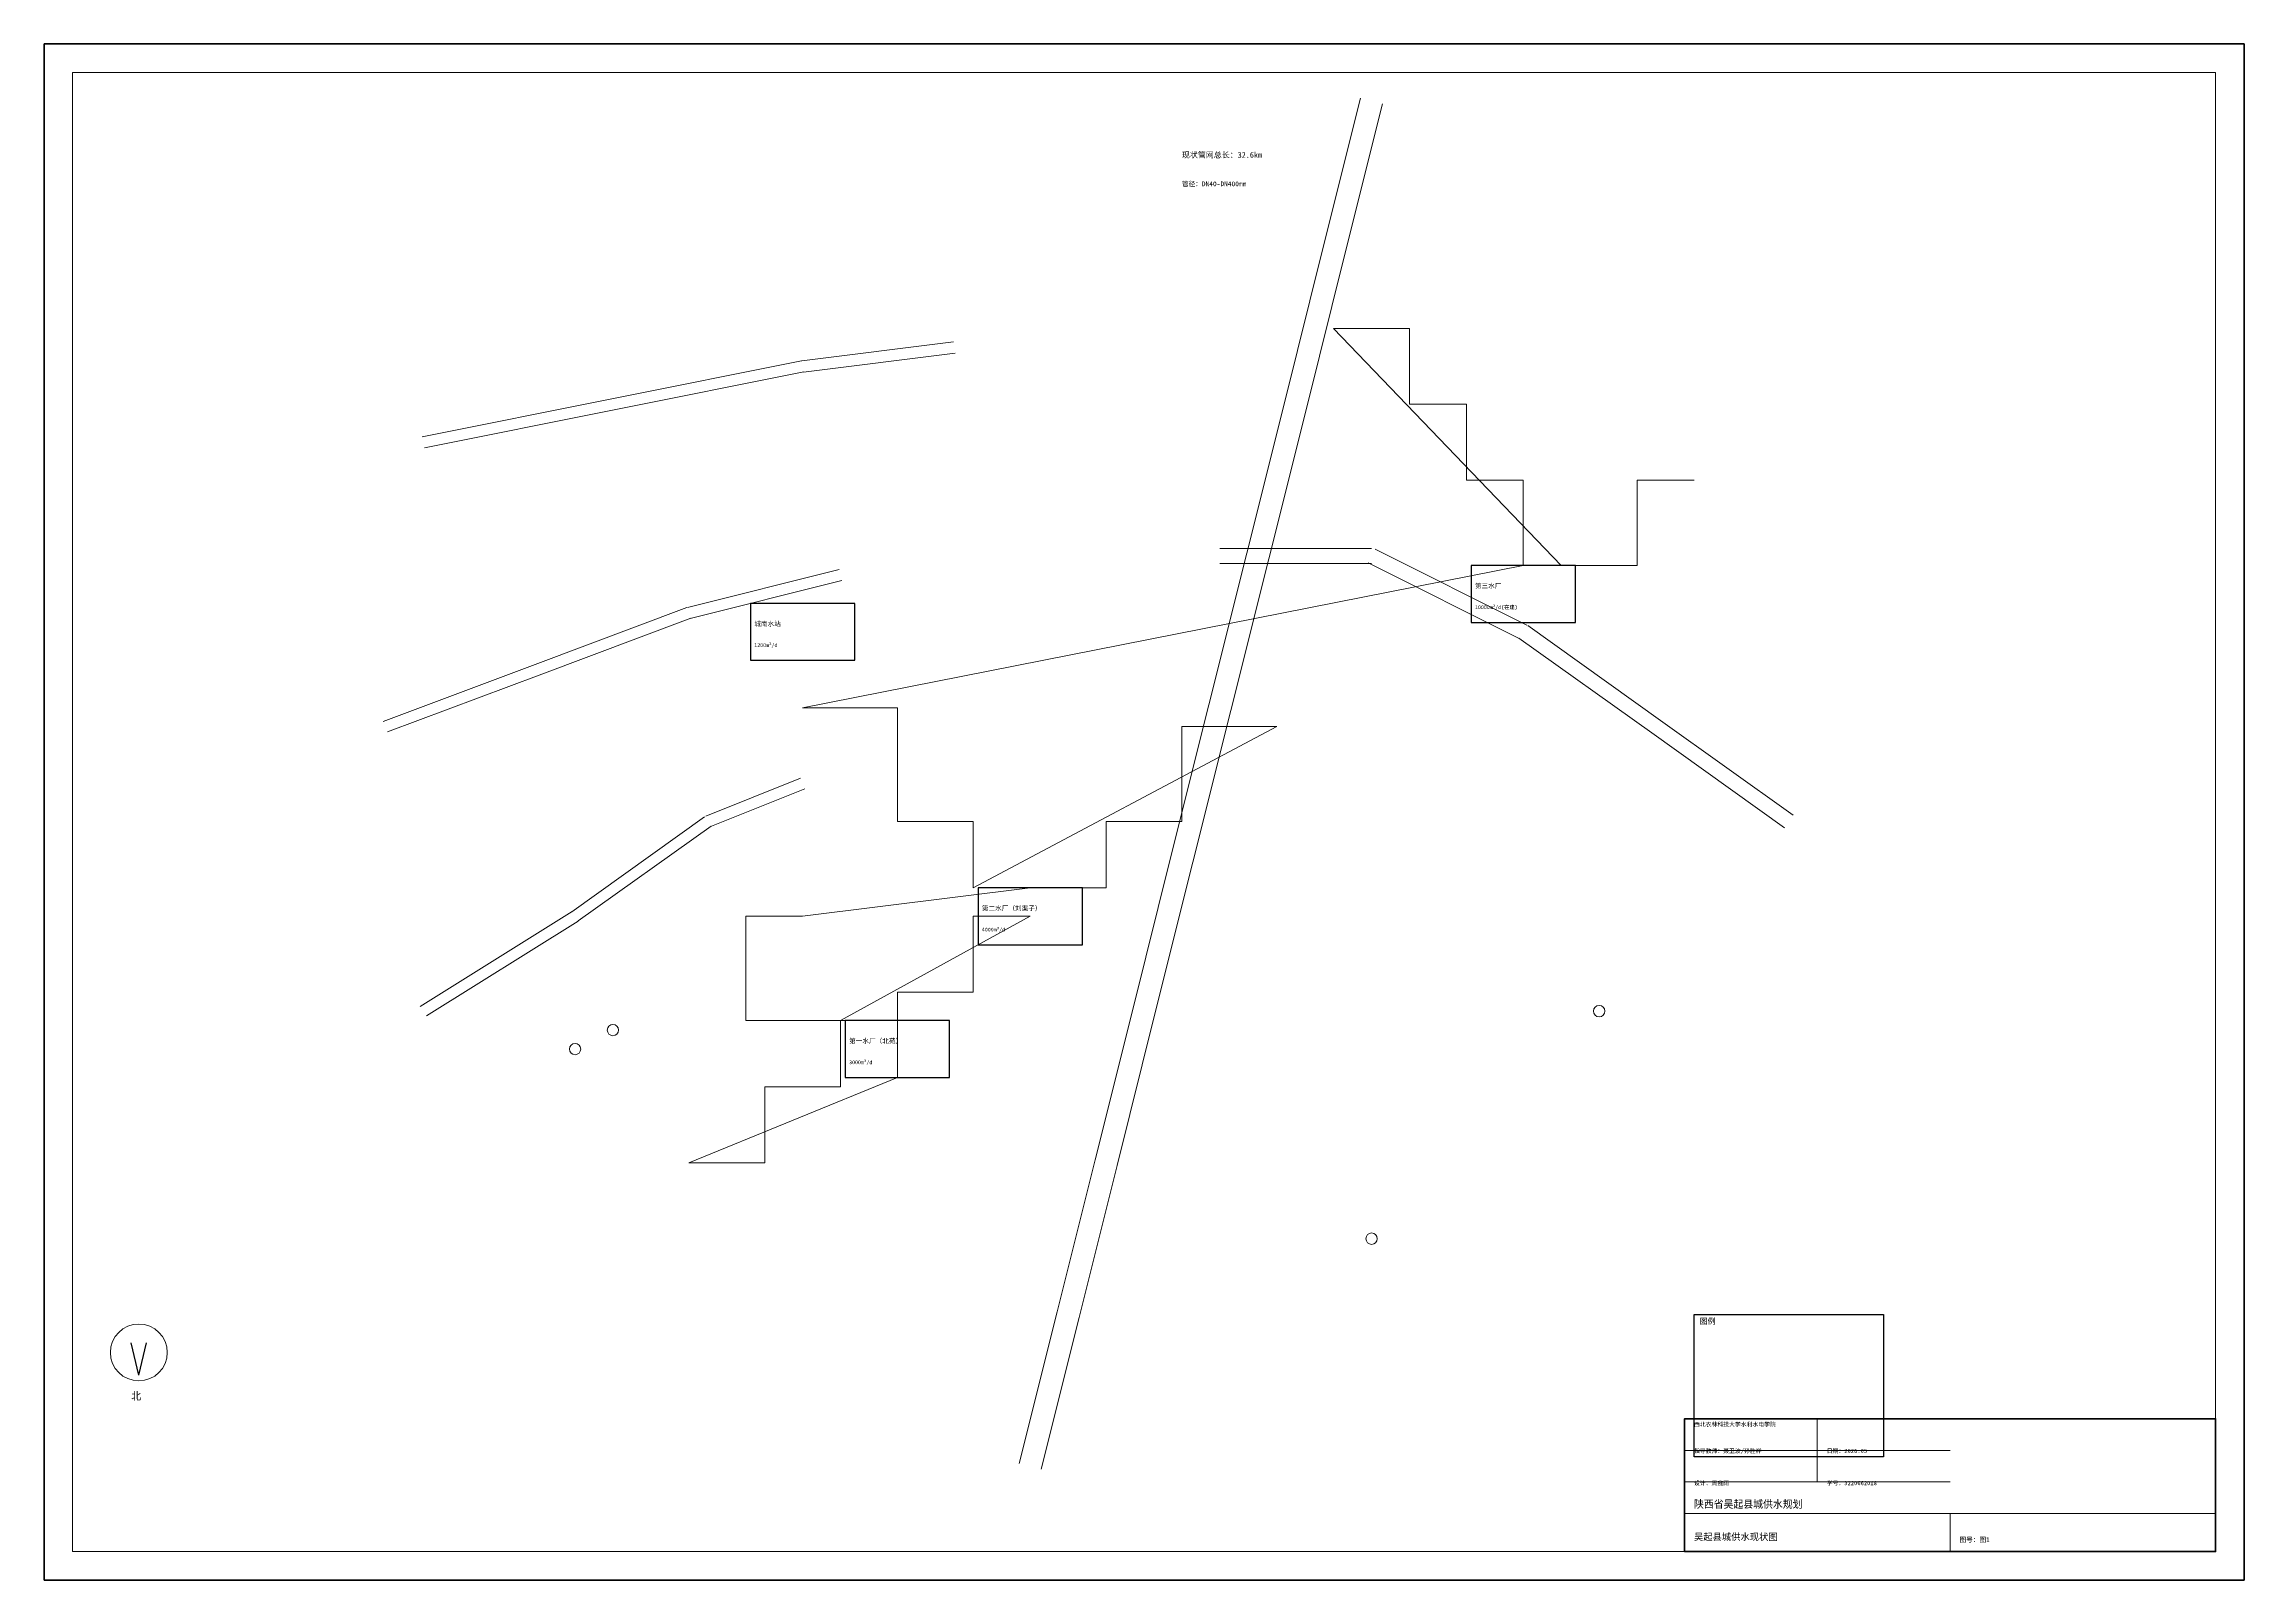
# Model space of a CAD drawing. Header units: millimetres. Extents: x 0 to 1160, y 0 to 810.
import ezdxf

# ---------------------------------------------------------------- set-up
doc = ezdxf.new("R2010")
doc.units = ezdxf.units.MM
for name, color, linetype in [('FRAME', 7, 'Continuous'), ('LABEL', 7, 'Continuous'), ('NODE', 7, 'Continuous'), ('PIPE', 7, 'Continuous'), ('PLANT', 7, 'Continuous'), ('RIVER', 7, 'Continuous')]:
    doc.layers.add(name, color=color, linetype=linetype)

msp = doc.modelspace()

# ---------------------------------------------------------------- linework, layer by layer
at = {"layer": 'FRAME', "color": 7, "lineweight": 50}
for p, q in [((1160, 810), (0, 810)), ((0, 810), (0, 0)), ((1160, 0), (1160, 810)), ((0, 0), (1160, 0))]:
    msp.add_line(p, q, dxfattribs=at)
at = {"layer": 'FRAME', "color": 7, "lineweight": 13}
for p, q in [((1145, 795), (15, 795)), ((15, 795), (15, 15)), ((1145, 15), (1145, 795)), ((865, 85), (1005, 85)), ((935, 51.7), (935, 85)), ((935, 68.3), (935, 85)), ((935, 85), (935, 85)), ((865, 68.3), (1005, 68.3)), ((865, 51.7), (1005, 51.7)), ((865, 35), (1145, 35)), ((1005, 15), (1005, 35)), ((15, 15), (1145, 15))]:
    msp.add_line(p, q, dxfattribs=at)
at = {"layer": 'FRAME', "color": 7, "lineweight": 25}
for q in [(46, 125), (54, 125)]:
    msp.add_line((50, 108), q, dxfattribs=at)
at = {"layer": 'FRAME', "color": 7, "lineweight": 35}
msp.add_lwpolyline([(865, 15), (1145, 15), (1145, 85), (865, 85), (865, 15)], dxfattribs=at)
at = {"layer": 'FRAME', "color": 7, "lineweight": 13}
msp.add_circle((50, 120), 15, dxfattribs=at)
at = {"layer": 'LABEL', "color": 7, "lineweight": 25}
msp.add_lwpolyline([(870, 140), (970, 140), (970, 65), (870, 65), (870, 140)], dxfattribs=at)
at = {"layer": 'NODE', "color": 7, "lineweight": 13}
for centre in [(820, 300), (300, 290), (280, 280), (700, 180)]:
    msp.add_circle(centre, 3, dxfattribs=at)
at = {"layer": 'PIPE', "color": 7, "lineweight": 13}
for p, q in [((720, 660), (680, 660)), ((680, 660), (800, 535)), ((720, 620), (720, 660)), ((750, 620), (720, 620)), ((750, 580), (750, 620)), ((780, 580), (750, 580)), ((780, 535), (780, 580)), ((840, 535), (840, 580)), ((840, 580), (870, 580)), ((400, 460), (780, 535)), ((800, 535), (840, 535)), ((450, 460), (400, 460)), ((450, 400), (450, 460)), ((650, 450), (490, 365)), ((600, 400), (600, 450)), ((600, 450), (650, 450)), ((490, 400), (450, 400)), ((490, 365), (490, 400)), ((560, 365), (560, 400)), ((560, 400), (600, 400)), ((400, 350), (520, 365)), ((520, 365), (560, 365)), ((370, 295), (370, 350)), ((370, 350), (400, 350)), ((520, 350), (420, 295)), ((490, 310), (490, 350)), ((490, 350), (520, 350)), ((450, 265), (450, 310)), ((450, 310), (490, 310)), ((420, 295), (370, 295)), ((450, 295), (420, 295)), ((420, 295), (420, 260)), ((340, 220), (450, 265)), ((420, 260), (380, 260)), ((380, 260), (380, 220)), ((380, 220), (340, 220))]:
    msp.add_line(p, q, dxfattribs=at)
at = {"layer": 'PLANT', "color": 7, "lineweight": 25}
for points in [[(752.5, 505), (807.5, 505), (807.5, 535), (752.5, 535), (752.5, 505)], [(372.5, 485), (427.5, 485), (427.5, 515), (372.5, 515), (372.5, 485)], [(492.5, 335), (547.5, 335), (547.5, 365), (492.5, 365), (492.5, 335)], [(422.5, 265), (477.5, 265), (477.5, 295), (422.5, 295), (422.5, 265)]]:
    msp.add_lwpolyline(points, dxfattribs=at)
at = {"layer": 'RIVER', "color": 7, "lineweight": 13}
for p, q in [((694.2, 781.5), (674.2, 701.5)), ((705.8, 778.5), (685.8, 698.5)), ((674.2, 701.5), (654.2, 621.5)), ((685.8, 698.5), (665.8, 618.5)), ((399.6, 643), (479.6, 653)), ((299.4, 622.9), (399.4, 642.9)), ((400.4, 637), (480.4, 647)), ((300.6, 617.1), (400.6, 637.1)), ((199.4, 602.9), (299.4, 622.9)), ((200.6, 597.1), (300.6, 617.1)), ((654.2, 621.5), (634.2, 541.5)), ((665.8, 618.5), (645.8, 538.5)), ((634.2, 541.5), (614.2, 461.5)), ((700, 544), (620, 544)), ((700, 536), (620, 536)), ((645.8, 538.5), (625.8, 458.5)), ((778.2, 496.4), (698.2, 536.4)), ((781.8, 503.6), (701.8, 543.6)), ((339.3, 512.9), (419.3, 532.9)), ((340.7, 507.1), (420.7, 527.1)), ((258.9, 482.8), (338.9, 512.8)), ((261.1, 477.2), (341.1, 507.2)), ((852.3, 453.3), (782.3, 503.3)), ((847.7, 446.7), (777.7, 496.7)), ((178.9, 452.8), (258.9, 482.8)), ((181.1, 447.2), (261.1, 477.2)), ((614.2, 461.5), (594.2, 381.5)), ((625.8, 458.5), (605.8, 378.5)), ((922.3, 403.3), (852.3, 453.3)), ((917.7, 396.7), (847.7, 446.7)), ((348.9, 402.8), (398.9, 422.8)), ((351.1, 397.2), (401.1, 417.2)), ((278.3, 352.4), (348.3, 402.4)), ((281.7, 347.6), (351.7, 397.6)), ((594.2, 381.5), (574.2, 301.5)), ((605.8, 378.5), (585.8, 298.5)), ((198.4, 302.5), (278.4, 352.5)), ((201.6, 297.5), (281.6, 347.5)), ((574.2, 301.5), (554.2, 221.5)), ((585.8, 298.5), (565.8, 218.5)), ((554.2, 221.5), (534.2, 141.5)), ((565.8, 218.5), (545.8, 138.5)), ((534.2, 141.5), (514.2, 61.5)), ((545.8, 138.5), (525.8, 58.5))]:
    msp.add_line(p, q, dxfattribs=at)

# ---------------------------------------------------------------- texts
for s, height, p in [('现状管网总长：32.6km', 3, (600, 750)), ('管径：DN40-DN400mm', 2.5, (600, 735)), ('第三水厂', 2.5, (754.5, 523)), ('10000m³/d(在建)', 2, (754.5, 512)), ('城南水站', 2.5, (374.5, 503)), ('1200m³/d', 2, (374.5, 492)), ('第二水厂（刘渠子）', 2.5, (494.5, 353)), ('4000m³/d', 2, (494.5, 342)), ('第一水厂（北苑）', 2.5, (424.5, 283)), ('3000m³/d', 2, (424.5, 272)), ('图例', 3, (873, 135)), ('北', 4, (46, 95)), ('西北农林科技大学水利水电学院', 2.2, (870, 81)), ('指导教师：聂卫波/孙胜祥', 2.2, (870, 67)), ('日期：2026.05', 2.2, (940, 67)), ('设计：周鑫雨', 2.2, (870, 50)), ('学号：3220662018', 2.2, (940, 50)), ('陕西省吴起县城供水规划', 4, (870, 38)), ('吴起县城供水现状图', 3.5, (870, 21)), ('图号：图1', 2.5, (1010, 20))]:
    msp.add_text(s, height=height).set_placement(p)

doc.saveas('drawing.dxf')
